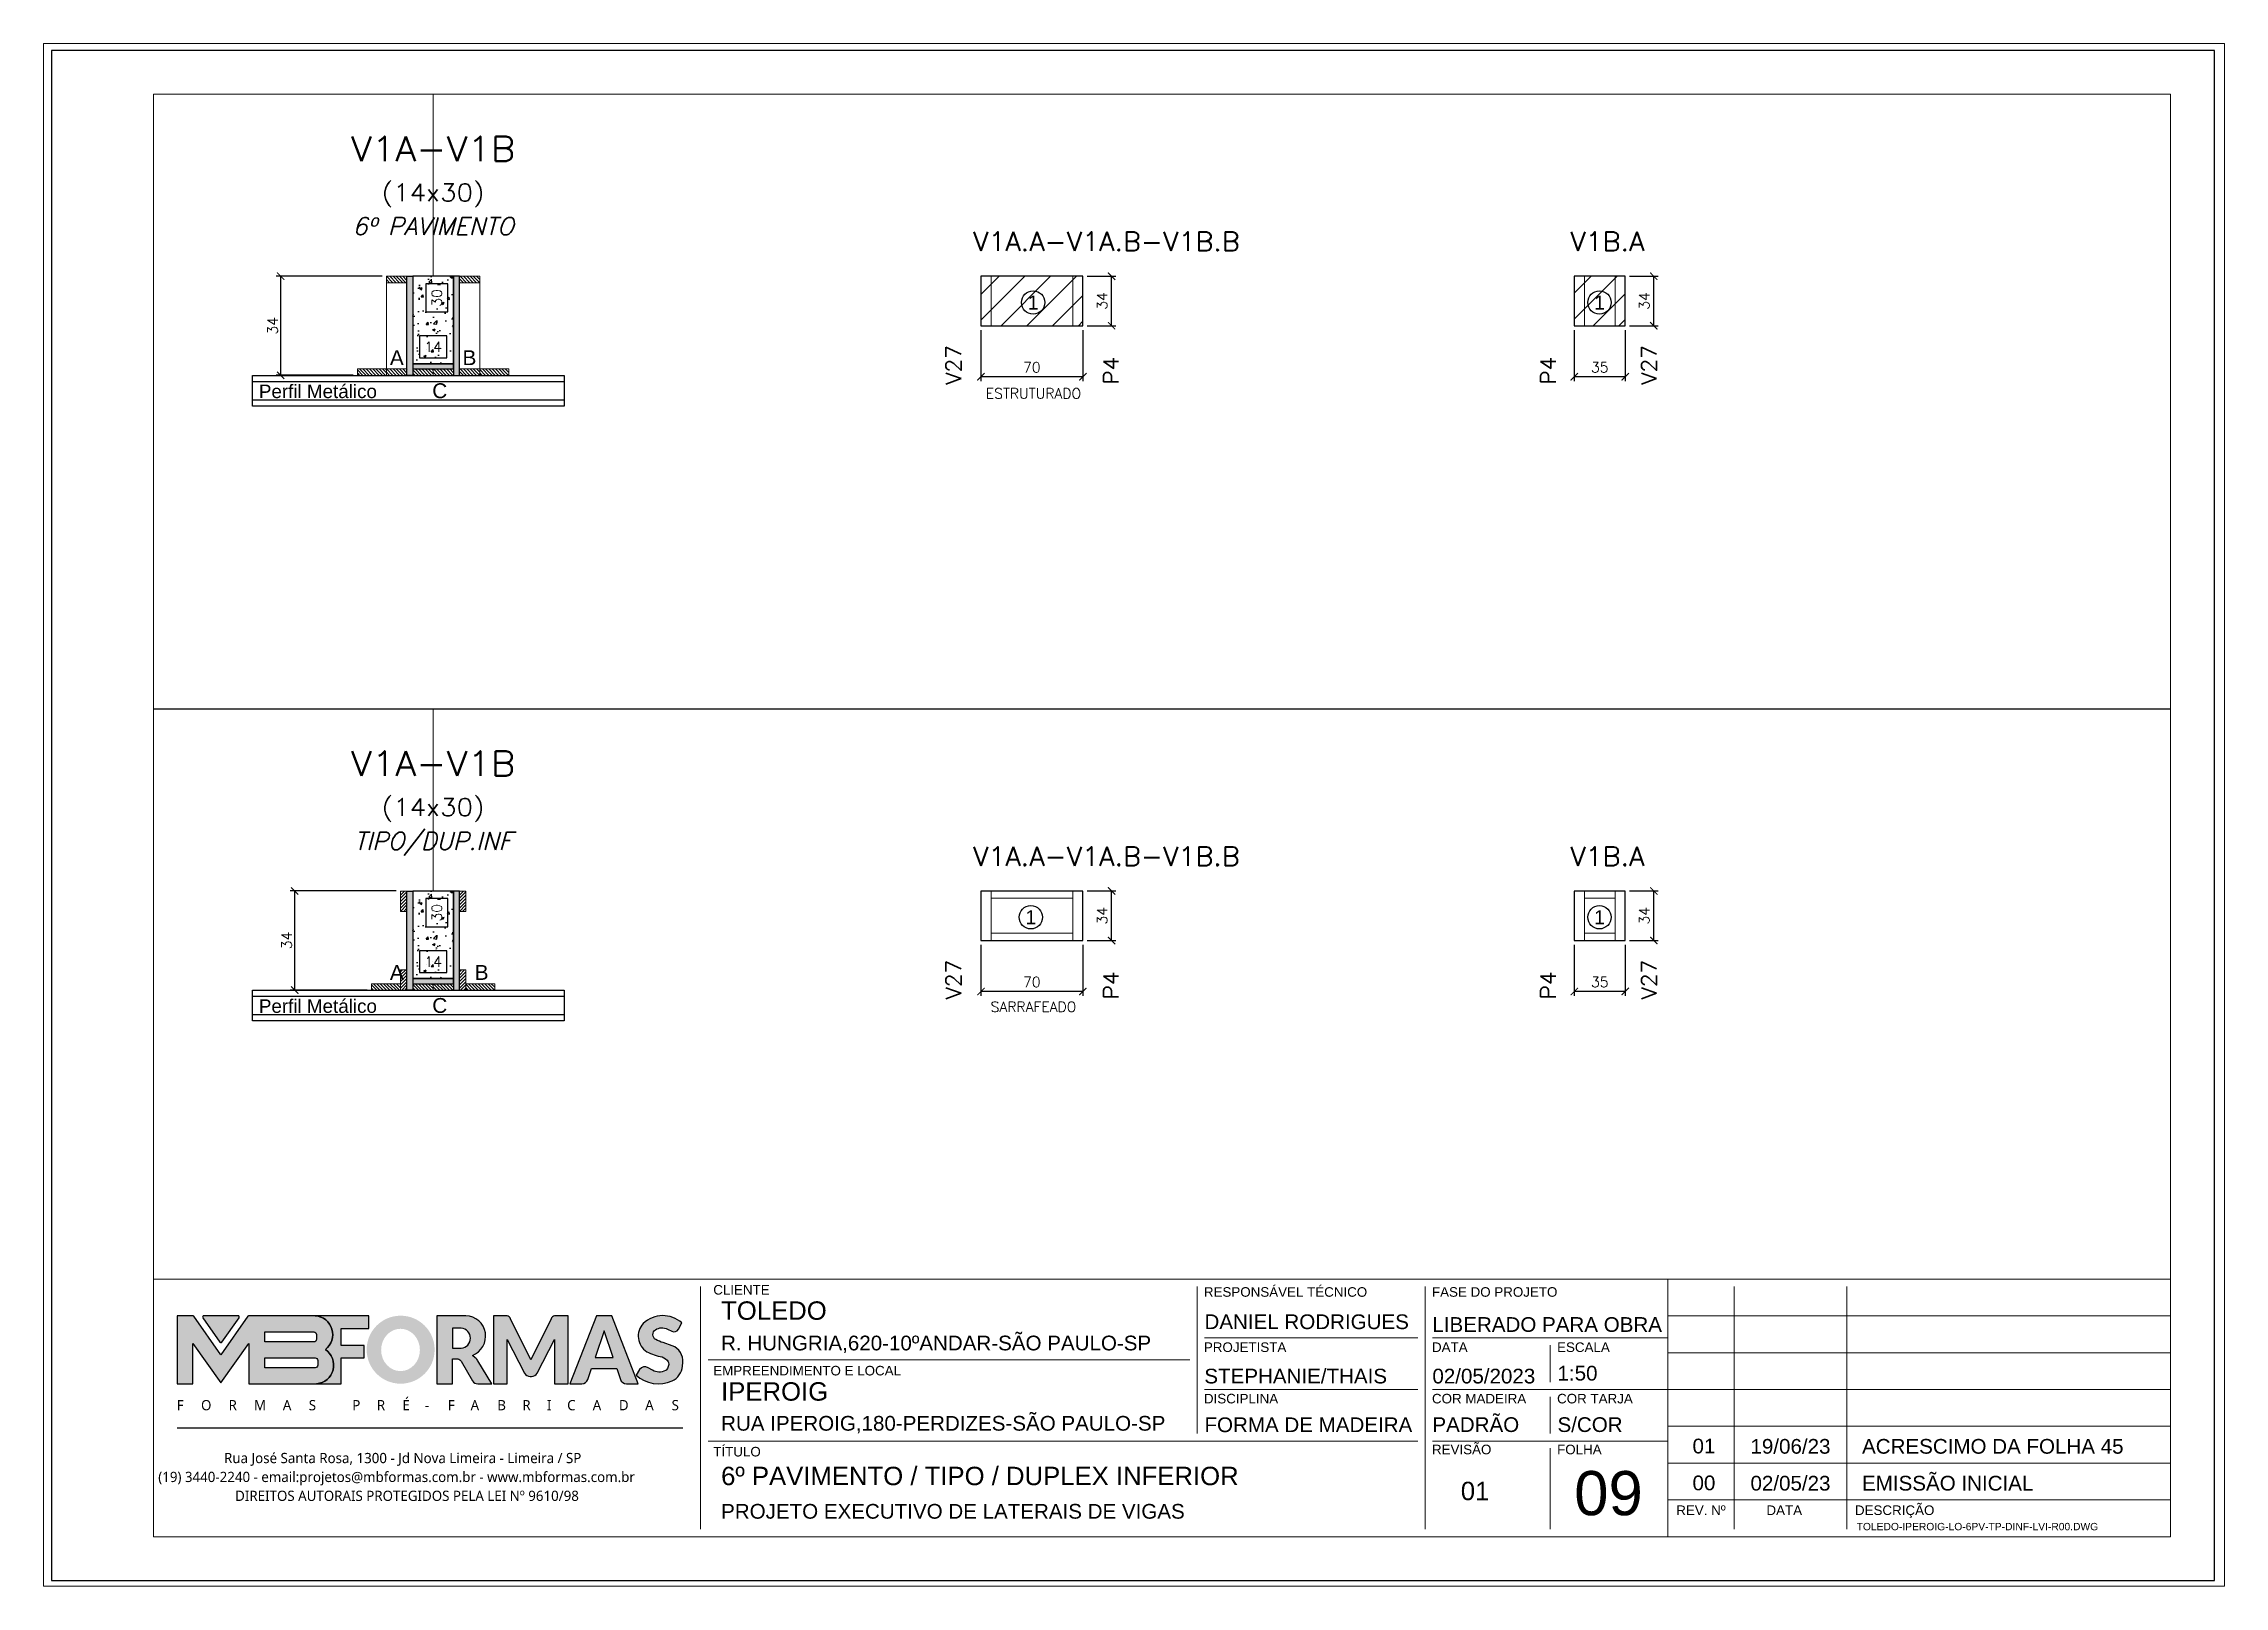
# Paper-space layout '09' of a CAD drawing. Extents: x 399.1 to 428.8, y 284.8 to 305.8.
# The model-space entities are those that its viewports show. They can reach past a viewport. Long polylines and large blocks are cut down to what shows.
import ezdxf
from ezdxf.enums import TextEntityAlignment as Align

# ---------------------------------------------------------------- set-up
doc = ezdxf.new("R2010")
doc.units = 0
doc.header["$PDMODE"] = 2
doc.header["$PDSIZE"] = 10
doc.linetypes.add('CABLIN', pattern=[0.35, 0.25, -0.1])
doc.linetypes.add('HIDDEN', pattern=[9.525, 6.35, -3.175])
doc.layers.get('0').update_dxf_attribs({"lineweight": 13})
doc.layers.get('Defpoints').update_dxf_attribs({"lineweight": 13})
for name, color, linetype in [('Concreto', 250, 'HIDDEN'), ('Cota', 4, 'Continuous'), ('Cota Seção (2x)', 4, 'Continuous'), ('Hachura', 252, 'CABLIN'), ('MB Logo', 255, 'Continuous'), ('Painéis', 200, 'Continuous'), ('Perfil Metálico', 224, 'Continuous'), ('Reaproveitamento', 251, 'Continuous'), ('Romaneio', 10, 'Continuous'), ('Texto de Titulo', 7, 'Continuous'), ('Texto Qtd Sarr', 242, 'Continuous')]:
    doc.layers.add(name, color=color, linetype=linetype)
for name, color, linetype, lineweight in [('FOLHA MB', 7, 'Continuous', 13), ('Madeira', 100, 'Continuous', 13), ('N° Folha', 5, 'Continuous', 13), ('Sarr 2.2x7', 40, 'Continuous', 9), ('Texto Seção', 7, 'Continuous', 15)]:
    doc.layers.add(name, color=color, linetype=linetype, lineweight=lineweight)
doc.layers.add('Laje_Perimetro', color=7, linetype='Continuous', plot=False)
doc.layers.add('VIEW', color=252, linetype='Continuous', lineweight=13, plot=False)
doc.styles.add('ARIAL', font='arial.ttf', dxfattribs={"oblique": 15, "height": 25})
doc.styles.add('MB_C01', font='arial.ttf', dxfattribs={"height": 1.3})
doc.styles.add('MB_C02', font='arial.ttf', dxfattribs={"height": 2})
doc.styles.add('MB_C03', font='arial.ttf', dxfattribs={"height": 2.5})
doc.styles.add('MB_C04', font='arial.ttf', dxfattribs={"height": 6})
doc.styles.add('MtXpl_Lucida_Sans_Un', font='l_10646.ttf')
doc.styles.add('REGUA-120', font='ROMANS.shx', dxfattribs={"height": 15})
doc.styles.add('ROMANS', font='romans.shx')
doc.dimstyles.new('Cota Paínel', dxfattribs={"dimtxt": 7, "dimasz": 5, "dimexe": 3, "dimexo": 3, "dimgap": 3, "dimtad": 1, "dimdec": 1, "dimzin": 12, "dimdsep": 46, "dimtxsty": 'ROMANS', "dimblk": 'ARCHTICK', "dimcen": 0, "dimclrd": 4, "dimclre": 4, "dimclrt": 1, "dimadec": 1, "dimazin": 3, "dimtfac": 1, "dimtdec": 1, "dimtmove": 0, "dimatfit": 3, "dimldrblk": 'OBLIQUE', "dimfxl": 1, "dimtolj": 1, "dimtzin": 12, "dimarcsym": 0})
doc.dimstyles.new('Cota Seção (2x)', dxfattribs={"dimtxt": 7, "dimasz": 5, "dimexe": 3, "dimexo": 3, "dimgap": 2, "dimtad": 3, "dimdec": 1, "dimlfac": 0.5, "dimzin": 12, "dimdsep": 46, "dimtxsty": 'ROMANS', "dimblk": 'ARCHTICK', "dimcen": 0, "dimclrd": 4, "dimclre": 4, "dimclrt": 1, "dimadec": 1, "dimazin": 3, "dimtfac": 1, "dimtdec": 1, "dimtmove": 0, "dimatfit": 3, "dimldrblk": 'OBLIQUE', "dimfxl": 1, "dimtolj": 1, "dimtzin": 12, "dimarcsym": 0})
doc.dimstyles.new('Cota Seção interna', dxfattribs={"dimtxt": 7, "dimasz": 6, "dimexe": 0.18, "dimexo": 2, "dimgap": -4, "dimtad": 3, "dimdec": 1, "dimlfac": 0.5, "dimzin": 12, "dimdsep": 46, "dimtxsty": 'ROMANS', "dimblk": 'ARCHTICK', "dimcen": 0.09, "dimse1": 1, "dimse2": 1, "dimsd1": 1, "dimsd2": 1, "dimclrd": 180, "dimclre": 5, "dimclrt": 1, "dimadec": 0, "dimazin": 3, "dimtfac": 1, "dimtdec": 1, "dimtofl": 0, "dimtmove": 0, "dimatfit": 3, "dimldrblk": 'ARCHTICK', "dimfxl": 1, "dimtolj": 1, "dimtzin": 0, "dimarcsym": 0})
pattern_1 = [(315, (4113.1804, -1020.3843), (1.12253202, 1.12253202), [])]
pattern_2 = [(315, (4103.1804, -1020.3843), (1.12253202, 1.12253202), [])]
pattern_3 = [(45, (110.913, 2300), (-8.838835, 8.838835), [])]
pattern_4 = [(225, (-27114.6835, -16059.2481), (1.12253202, -1.12253202), [])]
pattern_5 = [(315, (4093.5804, -1442.2717), (1.12253202, 1.12253202), [])]
pattern_6 = [(225, (-27114.6835, -16062.5084), (1.12253202, -1.12253202), [])]

psp = doc.layouts.new('09')

msp = doc.modelspace()

# ---------------------------------------------------------------- texts
at = {"layer": 'N° Folha', "color": 5, "style": 'MB_C04'}
msp.add_text('09', height=30.306, dxfattribs=at).set_placement((-18045.93, 6427))
at = {"layer": 'Painéis', "color": 1, "char_height": 7, "attachment_point": 5, "style": 'ROMANS'}
for s, insert in [('\\A1;ESTRUTURADO', (-18417.21, 7196.89)), ('\\A1;SARRAFEADO', (-18417.21, 6775.91))]:
    msp.add_mtext(s, dxfattribs=dict(at, insert=insert))
at = {"layer": 'Romaneio', "color": 0, "style": 'ARIAL'}
for p in [(-18417.45, 7259.26), (-18028.6, 7259.26), (-18419.03, 6837.37), (-18028.6, 6837.37)]:
    msp.add_text('1', height=9.6, dxfattribs=at).set_placement(p, align=Align.MIDDLE_CENTER)
at = {"layer": 'Texto Seção', "style": 'REGUA-120', "width": 1.05}
for s, p in [('V1A.A-V1A.B-V1B.B', (-18458.73, 7294.66)), ('V1B.A', (-18048.68, 7294.66)), ('V1A.A-V1A.B-V1B.B', (-18458.73, 6872.77)), ('V1B.A', (-18048.68, 6872.77))]:
    msp.add_text(s, height=13, dxfattribs=at).set_placement(p)
at = {"layer": 'Texto Seção', "color": 0, "linetype": 'Continuous', "style": 'ARIAL'}
for s, p in [('A', (-18854.37, 7221.39)), ('B', (-18804.51, 7221.39)), ('C', (-18824.88, 7198.72)), ('A', (-18854.37, 6799.5)), ('B', (-18796.12, 6799.5)), ('C', (-18824.88, 6776.83))]:
    msp.add_text(s, height=10.22, dxfattribs=at).set_placement(p, align=Align.MIDDLE_CENTER)
at = {"layer": 'Texto Seção', "style": 'REGUA-120', "width": 1.05}
for s, p in [('V27', (-18466.96, 7202.84)), ('P4 ', (-18358.8, 7202.84)), ('P4', (-18058.58, 7202.84)), ('V27', (-17989.41, 7202.84)), ('V27', (-18466.96, 6780.95)), ('P4 ', (-18358.8, 6780.95)), ('P4', (-18058.58, 6780.95)), ('V27', (-17989.41, 6780.95))]:
    msp.add_text(s, height=10.4, rotation=90, dxfattribs=at).set_placement(p)
at = {"layer": 'Texto Seção', "style": 'ARIAL'}
for p in [(-18908.55, 7198.28), (-18908.55, 6776.39)]:
    msp.add_text('Perfil Metálico', height=9.24, dxfattribs=at).set_placement(p, align=Align.MIDDLE_CENTER)

# ---------------------------------------------------------------- blocks, each defined once
blk = doc.blocks.new('MB-NOVO')
at = {"layer": 'MB Logo', "linetype": 'Continuous'}
h = blk.add_hatch(color=256, dxfattribs=at)
h.dxf.hatch_style = 1
h.set_gradient(color1=(242, 132, 69), color2=(247, 180, 141), rotation=90, tint=1)
h.paths.add_polyline_path([(-18529.6, 10980.8), (-18475.7, 10980.8, 0.706757), (-18468.7, 11008, 0.681802), (-18476.7, 11034.9), (-18529.4, 11034.9, 0.243712), (-18530.2, 11034.5), (-18551.7, 11003.9), (-18573.3, 11034.5, 0.243712), (-18574.1, 11034.9), (-18586.5, 11034.9), (-18586.5, 10980.8), (-18573.9, 10980.8), (-18573.9, 11012.9), (-18551.7, 10981.5), (-18529.6, 11012.9)])
h.paths.add_polyline_path([(-18516.8, 11014.1), (-18516.8, 11022), (-18477.8, 11022, -0.414214), (-18475.8, 11020), (-18475.8, 11016.1, -0.414214), (-18477.8, 11014.1)], flags=16)
h.paths.add_polyline_path([(-18516.8, 11001.4), (-18476.8, 11001.4, -0.414214), (-18474.8, 10999.4), (-18474.8, 10995.5, -0.414214), (-18476.8, 10993.5), (-18516.8, 10993.5)], flags=16)
at = {"layer": 'MB Logo', "true_color": 0x262626}
h = blk.add_hatch(color=250, dxfattribs=at)
h.dxf.hatch_style = 1
h.paths.add_polyline_path([(-18537.3, 11033.3, 0.60809), (-18538.1, 11034.9), (-18565.3, 11034.9, 0.60809), (-18566.1, 11033.3), (-18552.5, 11014, 0.518202), (-18550.9, 11014)])
h = blk.add_hatch(color=250, dxfattribs=at)
h.dxf.hatch_style = 1
h.paths.add_polyline_path([(-18456.2, 11011.3), (-18456.2, 11024.6), (-18434.2, 11024.6), (-18434.2, 11034.9), (-18476.7, 11034.9, -0.681802), (-18468.7, 11008, -0.706757), (-18475.7, 10980.8), (-18456.2, 10980.8), (-18456.2, 11001.4), (-18437.8, 11001.4), (-18437.8, 11011.3)])
h = blk.add_hatch(color=250, dxfattribs=at)
h.dxf.hatch_style = 1
h.paths.add_polyline_path([(-18435.9, 11007.9, 1), (-18381.9, 11007.9, 1)])
edge = h.paths.add_edge_path(flags=16)
edge.add_ellipse((-18409, 11007.7), major_axis=(0, 16.8), ratio=0.916255, start_angle=0, end_angle=360)
h = blk.add_hatch(color=250, dxfattribs=at)
h.dxf.hatch_style = 1
h.paths.add_polyline_path([(-18357, 11034.9), (-18380.2, 11034.9), (-18380.2, 10980.8), (-18367.6, 10980.8), (-18367.6, 11000.7), (-18363.4, 11000.7, -0.195765), (-18360.9, 10998.9), (-18351.8, 10983.2, 0.261385), (-18347.5, 10980.8), (-18336.4, 10980.8), (-18347.5, 10999, 0.082429), (-18349.6, 11001.5), (-18351.9, 11003.4, 0.81838)])
h.paths.add_polyline_path([(-18360.8, 11009), (-18367.6, 11009), (-18367.6, 11025), (-18360.8, 11025, -0.92578)], flags=16)
h = blk.add_hatch(color=250, dxfattribs=at)
h.dxf.hatch_style = 1
h.paths.add_polyline_path([(-18286.6, 11015.9), (-18286.6, 10980.8), (-18275.8, 10980.8), (-18275.8, 11034.9), (-18286.6, 11034.9, 0.216647), (-18289.4, 11032.4), (-18305.5, 10999.8), (-18321.6, 11032.7, 0.199908), (-18324.3, 11034.9), (-18335.2, 11034.9), (-18335.2, 10980.8), (-18324.3, 10980.8), (-18324.3, 11015.9), (-18310.4, 10989.3, 0.279644), (-18306, 10986.6, 0.340986), (-18300.5, 10989.3)])
h = blk.add_hatch(color=250, dxfattribs=at)
h.dxf.hatch_style = 1
h.paths.add_polyline_path([(-18274.4, 10980.8), (-18265, 10980.8, 0.322517), (-18260.2, 10984.3), (-18257.3, 10993), (-18237.2, 10993), (-18234.3, 10984.3, 0.322517), (-18229.5, 10980.8), (-18220.3, 10980.8), (-18241.2, 11034.9), (-18253.4, 11034.9)])
h.paths.add_polyline_path([(-18254.4, 11001.6), (-18247.3, 11023), (-18240.1, 11001.6)], flags=16)
h = blk.add_hatch(color=250, dxfattribs=at)
h.dxf.hatch_style = 1
h.paths.add_polyline_path([(-18206, 11024, -0.247671), (-18196.9, 11024.3), (-18193.5, 11022.5, 0.40799), (-18188.2, 11024.1), (-18185.4, 11029.1, 0.392837), (-18216.2, 11028.7, 0.467779), (-18213.3, 11006.3, 0.077523), (-18201.2, 11002.1, -0.214206), (-18196.1, 10997.9, -0.284295), (-18198.2, 10991.4, -0.26924), (-18208.8, 10991.6), (-18212.2, 10993.6, 0.407727), (-18219, 10992.1), (-18221.8, 10987.7, 0.296878), (-18193.2, 10983.1, 0.272251), (-18184.9, 10995.3), (-18184.6, 10997.9, 0.348906), (-18193.7, 11011.2), (-18200.4, 11013.5, -0.045018), (-18205.8, 11015.7, -0.618284)])
at = {"layer": 'MB Logo', "linetype": 'Continuous'}
blk.add_line((-18586.5, 10945.9), (-18184.8, 10945.9), dxfattribs=at)
at = {"layer": 'MB Logo', "color": 23, "linetype": 'Continuous', "true_color": 0xf28445}
for points in [[(-18573.3, 11034.5, 0.243712), (-18574.1, 11034.9), (-18586.5, 11034.9), (-18586.5, 10980.8), (-18573.9, 10980.8), (-18573.9, 11012.9), (-18551.7, 10981.5), (-18529.6, 11012.9), (-18529.6, 10980.8), (-18475.7, 10980.8, 0.706757), (-18468.7, 11008, 0.681802), (-18476.7, 11034.9), (-18529.4, 11034.9, 0.243712), (-18530.2, 11034.5), (-18551.7, 11003.9)], [(-18516.8, 11022), (-18477.8, 11022, -0.414214), (-18475.8, 11020), (-18475.8, 11016.1, -0.414214), (-18477.8, 11014.1), (-18516.8, 11014.1)], [(-18516.8, 11001.4), (-18476.8, 11001.4, -0.414214), (-18474.8, 10999.4), (-18474.8, 10995.5, -0.414214), (-18476.8, 10993.5), (-18516.8, 10993.5)]]:
    blk.add_lwpolyline(points, format="xyb", close=True, dxfattribs=at)
at = {"layer": 'MB Logo', "color": 250, "true_color": 0x262626}
for points in [[(-18537.3, 11033.3, 0.60809), (-18538.1, 11034.9), (-18565.3, 11034.9, 0.60809), (-18566.1, 11033.3), (-18552.5, 11014, 0.518202), (-18550.9, 11014)], [(-18437.8, 11011.3), (-18456.2, 11011.3), (-18456.2, 11024.6), (-18434.2, 11024.6), (-18434.2, 11034.9), (-18476.7, 11034.9, -0.681802), (-18468.7, 11008, -0.706757), (-18475.7, 10980.8), (-18456.2, 10980.8), (-18456.2, 11001.4), (-18437.8, 11001.4)], [(-18347.5, 10980.8), (-18336.4, 10980.8), (-18347.5, 10999, 0.082429), (-18349.6, 11001.5), (-18351.9, 11003.4, 0.81838), (-18357, 11034.9), (-18380.2, 11034.9), (-18380.2, 10980.8), (-18367.6, 10980.8), (-18367.6, 11000.7), (-18363.4, 11000.7, -0.209789), (-18360.8, 10998.7), (-18351.8, 10983.2, 0.261385)], [(-18367.6, 11009), (-18360.8, 11009, 0.92578), (-18360.8, 11025), (-18367.6, 11025)], [(-18286.6, 11015.9), (-18286.6, 10980.8), (-18275.8, 10980.8), (-18275.8, 11034.9), (-18286.6, 11034.9, 0.216647), (-18289.4, 11032.4), (-18305.5, 10999.8), (-18321.5, 11032.4, 0.216647), (-18324.3, 11034.9), (-18335.2, 11034.9), (-18335.2, 10980.8), (-18324.3, 10980.8), (-18324.3, 11015.9), (-18310.4, 10989.3, 0.279644), (-18306, 10986.6), (-18304.9, 10986.6, 0.279644), (-18300.5, 10989.3)], [(-18265, 10980.8, 0.322517), (-18260.2, 10984.3), (-18257.3, 10993), (-18237.2, 10993), (-18234.3, 10984.3, 0.322517), (-18229.5, 10980.8), (-18220.3, 10980.8), (-18241.2, 11034.9), (-18253.4, 11034.9), (-18274.4, 10980.8)], [(-18206.2, 11015.9, -0.549626), (-18206.4, 11023.8, -0.258723), (-18196.9, 11024.3), (-18193.5, 11022.5, 0.40799), (-18188.2, 11024.1), (-18185.4, 11029.1, 0.392837), (-18216.2, 11028.7, 0.467779), (-18213.3, 11006.3, 0.077523), (-18201.2, 11002.1, -0.203897), (-18196.3, 10998.2), (-18196.1, 10997.8, -0.267611), (-18198, 10991.6), (-18198.5, 10991.3, -0.261145), (-18208.8, 10991.6), (-18212.2, 10993.6, 0.407727), (-18219, 10992.1), (-18221.8, 10987.7, 0.296878), (-18193.2, 10983.1, 0.265963), (-18184.9, 10994.9), (-18184.7, 10997.6, 0.340466), (-18193.1, 11011), (-18200.4, 11013.5, -0.049298)]]:
    blk.add_lwpolyline(points, format="xyb", close=True, dxfattribs=at)
blk.add_lwpolyline([(-18247.3, 11023), (-18254.4, 11001.6), (-18240.1, 11001.6)], close=True, dxfattribs=at)
at = {"layer": 'MB Logo', "color": 250, "true_color": 0x262626, "style": 'MtXpl_Lucida_Sans_Un'}
for s, height, p in [('F', 8.12, (-18586.8, 10959.8)), ('O', 8.12, (-18567.5, 10959.8)), ('R', 8.12, (-18545.6, 10959.8)), ('M', 8.12, (-18525.4, 10959.8)), ('A', 8.12, (-18502.5, 10959.8)), ('S', 8.12, (-18481.9, 10959.8)), ('P', 8.12, (-18447.3, 10959.8)), ('R', 8.12, (-18427.8, 10959.8)), ('É', 8.12, (-18407.5, 10959.8)), ('F', 8.12, (-18371.4, 10959.8)), ('A', 8.12, (-18353.3, 10959.8)), ('B', 8.12, (-18332.1, 10959.8)), ('R', 8.12, (-18312.2, 10959.8)), ('I', 8.12, (-18292.7, 10959.8)), ('C', 8.12, (-18276.6, 10959.8)), ('A', 8.12, (-18256.3, 10959.8)), ('D', 8.12, (-18235.5, 10959.8)), ('A', 8.12, (-18214.6, 10959.8)), ('S', 8.12, (-18193.6, 10959.8)), ('-', 8.12, (-18389.6, 10959.8)), ('DIREITOS AUTORAIS PROTEGIDOS PELA LEI Nº 9610/98', 8.122, (-18540.4, 10887.8))]:
    blk.add_text(s, height=height, dxfattribs=at).set_placement(p)
at = {"layer": 'MB Logo', "style": 'MtXpl_Lucida_Sans_Un'}
for s, p in [('Rua José Santa Rosa, 1300 - Jd Nova Limeira - Limeira / SP', (-18549.2, 10917.8)), ('(19) 3440-2240 - email:projetos@mbformas.com.br - www.mbformas.com.br', (-18601.5, 10902.8))]:
    blk.add_text(s, height=8.122, dxfattribs=at).set_placement(p)
blk = doc.blocks.new('A$C169d8357')
at = {"layer": 'FOLHA MB', "color": 1}
for p, q in [((1109.8, 356.7), (70, 356.7)), ((445.6, 351.7), (445.6, 185)), ((786.6, 351.7), (786.6, 250.7)), ((943.1, 351.7), (943.1, 185)), ((1109.8, 356.7), (1109.8, 179.9)), ((1455, 356.7), (1109.8, 356.7)), ((1155.3, 185), (1155.3, 351.7)), ((1232.6, 351.7), (1232.6, 185)), ((1455, 331.5), (1109.8, 331.5)), ((938.1, 316.3), (791.6, 316.3)), ((1109.8, 316.3), (948.2, 316.3)), ((781.5, 301.2), (450.7, 301.2)), ((1029, 311.3), (1029, 286)), ((1455, 306.2), (1109.8, 306.2)), ((938.1, 281), (791.6, 281)), ((1109.8, 281), (948.2, 281)), ((1029, 275.9), (1029, 250.7)), ((1455, 281), (1109.8, 281)), ((1455, 255.7), (1109.8, 255.7)), ((938.1, 245.6), (450.7, 245.6)), ((1109.8, 245.6), (948.2, 245.6)), ((1029, 240.6), (1029, 185)), ((1455, 230.4), (1109.8, 230.4)), ((1455, 205.2), (1109.8, 205.2))]:
    blk.add_line(p, q, dxfattribs=at)
for points in [[(0, 1199.9), (0, 149.9), (1485, 149.9), (1485, 1199.9)], [(70, 1169.9), (70, 179.9), (1455, 179.9), (1455, 1169.9)]]:
    blk.add_lwpolyline(points, close=True, dxfattribs=at)
at = {"layer": 'MB Logo', "xscale": 0.8642040370897565, "yscale": 0.8642040370897565, "zscale": 0.8642040370897565}
blk.add_blockref('MB-NOVO', (16148.7, -9204.8), dxfattribs=at)
at = {"layer": 'FOLHA MB', "color": 6}
for s, height, style, p in [('CLIENTE', 6.57, 'MB_C01', (454.3, 346.1)), ('RESPONSÁVEL TÉCNICO', 6.566, 'MB_C01', (791.2, 344.6)), ('FASE DO PROJETO', 6.566, 'MB_C01', (947.8, 344.6)), ('R. HUNGRIA,620-10ºANDAR-SÃO PAULO-SP', 10.102, 'MB_C02', (459.7, 307.8)), ('PROJETISTA', 6.57, 'MB_C01', (791.2, 306.7)), ('DATA', 6.57, 'MB_C01', (947.8, 306.7)), ('ESCALA', 6.57, 'MB_C01', (1033.7, 306.7)), ('EMPREENDIMENTO E LOCAL', 6.566, 'MB_C01', (454.3, 290.6)), ('DISCIPLINA', 6.57, 'MB_C01', (791.2, 271.4)), ('COR MADEIRA', 6.566, 'MB_C01', (947.8, 271.4)), ('COR TARJA', 6.57, 'MB_C01', (1033.7, 271.4)), ('RUA IPEROIG,180-PERDIZES-SÃO PAULO-SP', 10.102, 'MB_C02', (459.7, 252.7)), ('TÍTULO', 6.57, 'MB_C01', (454.3, 235)), ('REVISÃO', 6.57, 'MB_C01', (947.8, 236.5)), ('FOLHA', 6.57, 'MB_C01', (1033.7, 236.5)), ('PROJETO EXECUTIVO DE LATERAIS DE VIGAS', 10.102, 'MB_C02', (459.7, 192.3))]:
    blk.add_text(s, height=height, dxfattribs=dict(at, style=style)).set_placement(p)
at = {"layer": 'FOLHA MB', "color": 5}
for s, height, style, p in [('TOLEDO', 12.63, 'MB_C03', (459.7, 328.8)), ('DANIEL RODRIGUES', 10.102, 'MB_C02', (791.6, 322.4)), ('LIBERADO PARA OBRA', 10.102, 'MB_C02', (948.1, 320.5)), ('IPEROIG', 12.63, 'MB_C03', (459.7, 273.3)), ('STEPHANIE/THAIS', 10.102, 'MB_C02', (791.5, 285.1)), ('02/05/2023', 10.1, 'MB_C02', (948.1, 285.1)), ('1:50', 10.1, 'MB_C02', (1034, 287.1)), ('FORMA DE MADEIRA', 10.102, 'MB_C02', (791.6, 251.7)), ('PADRÃO', 10.1, 'MB_C02', (948.1, 251.8)), ('S/COR', 10.1, 'MB_C02', (1034, 251.8)), ('01', 10.1, 'MB_C02', (1126.7, 237.1)), ('19/06/23', 10.1, 'MB_C02', (1166.5, 236.9)), ('ACRESCIMO DA FOLHA 45', 10.102, 'MB_C02', (1243.1, 236.9)), ('6º PAVIMENTO / TIPO / DUPLEX INFERIOR', 12.628, 'MB_C03', (459.7, 215.3)), ('01', 12.63, 'MB_C03', (967.6, 205)), ('00', 10.1, 'MB_C02', (1126.7, 211.8)), ('02/05/23', 10.1, 'MB_C02', (1166.5, 211.6)), ('EMISSÃO INICIAL', 10.102, 'MB_C02', (1243.1, 211.6))]:
    blk.add_text(s, height=height, dxfattribs=dict(at, style=style)).set_placement(p)
at = {"layer": 'FOLHA MB', "color": 6, "style": 'MB_C01'}
for s, p in [('REV. Nº', (1132.5, 198.1)), ('DATA', (1189.7, 198.1)), ('DESCRIÇÃO', (1265.5, 198.1))]:
    blk.add_text(s, height=6.57, dxfattribs=at).set_placement(p, align=Align.MIDDLE_CENTER)
at = {"layer": 'FOLHA MB', "insert": (1239.4, 189.4), "char_height": 5.051, "width": 210.818, "attachment_point": 1, "style": 'MB_C04'}
blk.add_mtext('TOLEDO-IPEROIG-LO-6PV-TP-DINF-LVI-R00.DWG', dxfattribs=at)
blk = doc.blocks.new('titulo1')
at = {"layer": 'Defpoints', "color": 252, "linetype": 'HIDDEN', "ltscale": 2}
blk.add_line((0, 0), (0, 125), dxfattribs=at)
at = {"layer": 'Defpoints', "style": 'ROMANS', "oblique": 15}
blk.add_attdef('FOLHA', text='', height=10, dxfattribs=at).set_placement((0, 15.6), align=Align.MIDDLE_CENTER)
at = {"layer": 'Texto Qtd Sarr', "color": 3, "style": 'ROMANS', "oblique": 15}
for tag, height, p in [('TITULO', 17, (0, 71.4)), ('SEÇÃO', 12, (0, 41.5))]:
    blk.add_attdef(tag, text='', height=height, dxfattribs=at).set_placement(p, align=Align.MIDDLE_CENTER)
blk = doc.blocks.new('*D113')
at = {"layer": 'Cota Seção (2x)', "color": 180, "lineweight": -2, "transparency": 16777216}
for p, q in [((-18820.1, 7236.3), (-18838.8, 7236.3)), ((-18838.8, 7236.3), (-18838.8, 7221.3)), ((-18820.1, 7221.3), (-18820.1, 7236.3)), ((-18838.8, 7221.3), (-18820.1, 7221.3))]:
    blk.add_line(p, q, dxfattribs=at)
at = {"layer": 'Defpoints', "color": 0, "transparency": 16777216}
for p in [(-18843.4, 7217.3), (-18815.4, 7217.3), (-18815.4, 7217.3)]:
    blk.add_point(p, dxfattribs=at)
at = {"layer": 'Cota Seção (2x)', "color": 1, "transparency": 16777216, "insert": (-18829.4, 7228.8), "char_height": 7, "attachment_point": 5, "style": 'ROMANS'}
blk.add_mtext('\\A1;14', dxfattribs=at)
blk = doc.blocks.new('_ArchTick')
at = {"color": 0, "linetype": 'ByBlock', "const_width": 0.15}
blk.add_lwpolyline([(-0.5, -0.5), (0.5, 0.5)], dxfattribs=at)
blk = doc.blocks.new('*D114')
at = {"layer": 'Cota', "color": 4, "lineweight": -2, "transparency": 16777216}
for p, q in [((-18864.4, 7277.3), (-18937.1, 7277.3)), ((-18934.1, 7209.3), (-18934.1, 7277.3)), ((-18884.4, 7209.3), (-18937.1, 7209.3))]:
    blk.add_line(p, q, dxfattribs=at)
at = {"layer": 'Defpoints', "color": 0, "transparency": 16777216}
for p in [(-18934.1, 7277.3), (-18861.4, 7277.3), (-18881.4, 7209.3)]:
    blk.add_point(p, dxfattribs=at)
at = {"layer": 'Cota', "color": 4, "lineweight": -2, "transparency": 16777216, "xscale": 5, "yscale": 5, "zscale": 5}
for p, rotation in [((-18934.1, 7277.3), 90), ((-18934.1, 7209.3), 270)]:
    blk.add_blockref('_ArchTick', p, dxfattribs=dict(at, rotation=rotation))
at = {"layer": 'Cota', "color": 1, "transparency": 16777216, "insert": (-18939.6, 7243.3), "char_height": 7, "attachment_point": 5, "rotation": 90, "style": 'ROMANS'}
blk.add_mtext('\\A1;34', dxfattribs=at)
blk = doc.blocks.new('_OBLIQUE')
at = {"color": 0, "linetype": 'ByBlock', "lineweight": -2}
for p, q in [((0, 0), (-1, 0)), ((-0.5, -0.5), (0.5, 0.5))]:
    blk.add_line(p, q, dxfattribs=at)
blk = doc.blocks.new('*D115')
at = {"layer": 'Cota Seção (2x)', "color": 180, "lineweight": -2, "transparency": 16777216}
for p, q in [((-18819.4, 7272.1), (-18834.4, 7272.1)), ((-18834.4, 7272.1), (-18834.4, 7252.8)), ((-18819.4, 7252.8), (-18819.4, 7272.1)), ((-18834.4, 7252.8), (-18819.4, 7252.8))]:
    blk.add_line(p, q, dxfattribs=at)
at = {"layer": 'Defpoints', "color": 0, "transparency": 16777216}
for p in [(-18815.4, 7277.3), (-18815.4, 7277.3), (-18815.4, 7217.3)]:
    blk.add_point(p, dxfattribs=at)
at = {"layer": 'Cota Seção (2x)', "color": 1, "transparency": 16777216, "insert": (-18826.9, 7262.4), "char_height": 7, "attachment_point": 5, "rotation": 90, "style": 'ROMANS'}
blk.add_mtext('\\A1;30', dxfattribs=at)
blk = doc.blocks.new('*D116')
at = {"layer": 'Cota', "color": 4, "lineweight": -2, "transparency": 16777216}
for p, q in [((-18045.9, 7240.3), (-18045.9, 7205.3)), ((-18010.9, 7240.3), (-18010.9, 7205.3)), ((-18010.9, 7208.3), (-18045.9, 7208.3))]:
    blk.add_line(p, q, dxfattribs=at)
at = {"layer": 'Defpoints', "color": 0, "transparency": 16777216}
for p in [(-18045.9, 7243.3), (-18010.9, 7243.3), (-18045.9, 7208.3)]:
    blk.add_point(p, dxfattribs=at)
at = {"layer": 'Cota', "color": 4, "lineweight": -2, "transparency": 16777216, "xscale": 5, "yscale": 5, "zscale": 5, "rotation": 180}
blk.add_blockref('_ArchTick', (-18045.9, 7208.3), dxfattribs=at)
at = {"layer": 'Cota', "color": 4, "lineweight": -2, "transparency": 16777216, "xscale": 5, "yscale": 5, "zscale": 5}
blk.add_blockref('_ArchTick', (-18010.9, 7208.3), dxfattribs=at)
at = {"layer": 'Cota', "color": 1, "transparency": 16777216, "insert": (-18028.4, 7214.8), "char_height": 7, "attachment_point": 5, "style": 'ROMANS'}
blk.add_mtext('\\A1;35', dxfattribs=at)
blk = doc.blocks.new('*D117')
at = {"layer": 'Cota', "color": 4, "lineweight": -2, "transparency": 16777216}
for p, q in [((-18007.9, 7277.3), (-17988.3, 7277.3)), ((-17991.3, 7243.3), (-17991.3, 7277.3)), ((-18007.9, 7243.3), (-17988.3, 7243.3))]:
    blk.add_line(p, q, dxfattribs=at)
at = {"layer": 'Defpoints', "color": 0, "transparency": 16777216}
for p in [(-18010.9, 7277.3), (-17991.3, 7277.3), (-18010.9, 7243.3)]:
    blk.add_point(p, dxfattribs=at)
at = {"layer": 'Cota', "color": 4, "lineweight": -2, "transparency": 16777216, "xscale": 5, "yscale": 5, "zscale": 5}
for p, rotation in [((-17991.3, 7277.3), 90), ((-17991.3, 7243.3), 270)]:
    blk.add_blockref('_ArchTick', p, dxfattribs=dict(at, rotation=rotation))
at = {"layer": 'Cota', "color": 1, "transparency": 16777216, "insert": (-17997.8, 7260.3), "char_height": 7, "attachment_point": 5, "rotation": 90, "style": 'ROMANS'}
blk.add_mtext('\\A1;34', dxfattribs=at)
blk = doc.blocks.new('*D118')
at = {"layer": 'Cota', "color": 4, "lineweight": -2, "transparency": 16777216}
for p, q in [((-18453.3, 7240.3), (-18453.3, 7205.3)), ((-18383.3, 7240.3), (-18383.3, 7205.3)), ((-18383.3, 7208.3), (-18453.3, 7208.3))]:
    blk.add_line(p, q, dxfattribs=at)
at = {"layer": 'Defpoints', "color": 0, "transparency": 16777216}
for p in [(-18453.3, 7243.3), (-18383.3, 7243.3), (-18453.3, 7208.3)]:
    blk.add_point(p, dxfattribs=at)
at = {"layer": 'Cota', "color": 4, "lineweight": -2, "transparency": 16777216, "xscale": 5, "yscale": 5, "zscale": 5, "rotation": 180}
blk.add_blockref('_ArchTick', (-18453.3, 7208.3), dxfattribs=at)
at = {"layer": 'Cota', "color": 4, "lineweight": -2, "transparency": 16777216, "xscale": 5, "yscale": 5, "zscale": 5}
blk.add_blockref('_ArchTick', (-18383.3, 7208.3), dxfattribs=at)
at = {"layer": 'Cota', "color": 1, "transparency": 16777216, "insert": (-18418.3, 7214.8), "char_height": 7, "attachment_point": 5, "style": 'ROMANS'}
blk.add_mtext('\\A1;70', dxfattribs=at)
blk = doc.blocks.new('*D119')
at = {"layer": 'Cota', "color": 4, "lineweight": -2, "transparency": 16777216}
for p, q in [((-18380.3, 7277.3), (-18360.6, 7277.3)), ((-18363.6, 7243.3), (-18363.6, 7277.3)), ((-18380.3, 7243.3), (-18360.6, 7243.3))]:
    blk.add_line(p, q, dxfattribs=at)
at = {"layer": 'Defpoints', "color": 0, "transparency": 16777216}
for p in [(-18383.3, 7277.3), (-18363.6, 7277.3), (-18383.3, 7243.3)]:
    blk.add_point(p, dxfattribs=at)
at = {"layer": 'Cota', "color": 4, "lineweight": -2, "transparency": 16777216, "xscale": 5, "yscale": 5, "zscale": 5}
for p, rotation in [((-18363.6, 7277.3), 90), ((-18363.6, 7243.3), 270)]:
    blk.add_blockref('_ArchTick', p, dxfattribs=dict(at, rotation=rotation))
at = {"layer": 'Cota', "color": 1, "transparency": 16777216, "insert": (-18370.1, 7260.3), "char_height": 7, "attachment_point": 5, "rotation": 90, "style": 'ROMANS'}
blk.add_mtext('\\A1;34', dxfattribs=at)
blk = doc.blocks.new('*D135')
at = {"layer": 'Cota Seção (2x)', "color": 180, "lineweight": -2, "transparency": 16777216}
for p, q in [((-18820.1, 6814.4), (-18838.8, 6814.4)), ((-18838.8, 6814.4), (-18838.8, 6799.4)), ((-18820.1, 6799.4), (-18820.1, 6814.4)), ((-18838.8, 6799.4), (-18820.1, 6799.4))]:
    blk.add_line(p, q, dxfattribs=at)
at = {"layer": 'Defpoints', "color": 0, "transparency": 16777216}
for p in [(-18843.4, 6795.4), (-18815.4, 6795.4), (-18815.4, 6795.4)]:
    blk.add_point(p, dxfattribs=at)
at = {"layer": 'Cota Seção (2x)', "color": 1, "transparency": 16777216, "insert": (-18829.4, 6806.9), "char_height": 7, "attachment_point": 5, "style": 'ROMANS'}
blk.add_mtext('\\A1;14', dxfattribs=at)
blk = doc.blocks.new('*D136')
at = {"layer": 'Cota', "color": 4, "lineweight": -2, "transparency": 16777216}
for p, q in [((-18854.8, 6855.4), (-18927.5, 6855.4)), ((-18924.5, 6787.4), (-18924.5, 6855.4)), ((-18874.8, 6787.4), (-18927.5, 6787.4))]:
    blk.add_line(p, q, dxfattribs=at)
at = {"layer": 'Defpoints', "color": 0, "transparency": 16777216}
for p in [(-18924.5, 6855.4), (-18851.8, 6855.4), (-18871.8, 6787.4)]:
    blk.add_point(p, dxfattribs=at)
at = {"layer": 'Cota', "color": 4, "lineweight": -2, "transparency": 16777216, "xscale": 5, "yscale": 5, "zscale": 5}
for p, rotation in [((-18924.5, 6855.4), 90), ((-18924.5, 6787.4), 270)]:
    blk.add_blockref('_ArchTick', p, dxfattribs=dict(at, rotation=rotation))
at = {"layer": 'Cota', "color": 1, "transparency": 16777216, "insert": (-18930, 6821.4), "char_height": 7, "attachment_point": 5, "rotation": 90, "style": 'ROMANS'}
blk.add_mtext('\\A1;34', dxfattribs=at)
blk = doc.blocks.new('*D137')
at = {"layer": 'Cota Seção (2x)', "color": 180, "lineweight": -2, "transparency": 16777216}
for p, q in [((-18819.4, 6850.2), (-18834.4, 6850.2)), ((-18834.4, 6850.2), (-18834.4, 6830.9)), ((-18819.4, 6830.9), (-18819.4, 6850.2)), ((-18834.4, 6830.9), (-18819.4, 6830.9))]:
    blk.add_line(p, q, dxfattribs=at)
at = {"layer": 'Defpoints', "color": 0, "transparency": 16777216}
for p in [(-18815.4, 6855.4), (-18815.4, 6855.4), (-18815.4, 6795.4)]:
    blk.add_point(p, dxfattribs=at)
at = {"layer": 'Cota Seção (2x)', "color": 1, "transparency": 16777216, "insert": (-18826.9, 6840.5), "char_height": 7, "attachment_point": 5, "rotation": 90, "style": 'ROMANS'}
blk.add_mtext('\\A1;30', dxfattribs=at)
blk = doc.blocks.new('*D138')
at = {"layer": 'Cota', "color": 4, "lineweight": -2, "transparency": 16777216}
for p, q in [((-18045.9, 6818.4), (-18045.9, 6783.4)), ((-18010.9, 6818.4), (-18010.9, 6783.4)), ((-18010.9, 6786.4), (-18045.9, 6786.4))]:
    blk.add_line(p, q, dxfattribs=at)
at = {"layer": 'Defpoints', "color": 0, "transparency": 16777216}
for p in [(-18045.9, 6821.4), (-18010.9, 6821.4), (-18045.9, 6786.4)]:
    blk.add_point(p, dxfattribs=at)
at = {"layer": 'Cota', "color": 4, "lineweight": -2, "transparency": 16777216, "xscale": 5, "yscale": 5, "zscale": 5, "rotation": 180}
blk.add_blockref('_ArchTick', (-18045.9, 6786.4), dxfattribs=at)
at = {"layer": 'Cota', "color": 4, "lineweight": -2, "transparency": 16777216, "xscale": 5, "yscale": 5, "zscale": 5}
blk.add_blockref('_ArchTick', (-18010.9, 6786.4), dxfattribs=at)
at = {"layer": 'Cota', "color": 1, "transparency": 16777216, "insert": (-18028.4, 6792.9), "char_height": 7, "attachment_point": 5, "style": 'ROMANS'}
blk.add_mtext('\\A1;35', dxfattribs=at)
blk = doc.blocks.new('*D139')
at = {"layer": 'Cota', "color": 4, "lineweight": -2, "transparency": 16777216}
for p, q in [((-18007.9, 6855.4), (-17988.3, 6855.4)), ((-17991.3, 6821.4), (-17991.3, 6855.4)), ((-18007.9, 6821.4), (-17988.3, 6821.4))]:
    blk.add_line(p, q, dxfattribs=at)
at = {"layer": 'Defpoints', "color": 0, "transparency": 16777216}
for p in [(-18010.9, 6855.4), (-17991.3, 6855.4), (-18010.9, 6821.4)]:
    blk.add_point(p, dxfattribs=at)
at = {"layer": 'Cota', "color": 4, "lineweight": -2, "transparency": 16777216, "xscale": 5, "yscale": 5, "zscale": 5}
for p, rotation in [((-17991.3, 6855.4), 90), ((-17991.3, 6821.4), 270)]:
    blk.add_blockref('_ArchTick', p, dxfattribs=dict(at, rotation=rotation))
at = {"layer": 'Cota', "color": 1, "transparency": 16777216, "insert": (-17997.8, 6838.4), "char_height": 7, "attachment_point": 5, "rotation": 90, "style": 'ROMANS'}
blk.add_mtext('\\A1;34', dxfattribs=at)
blk = doc.blocks.new('*D140')
at = {"layer": 'Cota', "color": 4, "lineweight": -2, "transparency": 16777216}
for p, q in [((-18453.3, 6818.4), (-18453.3, 6783.4)), ((-18383.3, 6818.4), (-18383.3, 6783.4)), ((-18383.3, 6786.4), (-18453.3, 6786.4))]:
    blk.add_line(p, q, dxfattribs=at)
at = {"layer": 'Defpoints', "color": 0, "transparency": 16777216}
for p in [(-18453.3, 6821.4), (-18383.3, 6821.4), (-18453.3, 6786.4)]:
    blk.add_point(p, dxfattribs=at)
at = {"layer": 'Cota', "color": 4, "lineweight": -2, "transparency": 16777216, "xscale": 5, "yscale": 5, "zscale": 5, "rotation": 180}
blk.add_blockref('_ArchTick', (-18453.3, 6786.4), dxfattribs=at)
at = {"layer": 'Cota', "color": 4, "lineweight": -2, "transparency": 16777216, "xscale": 5, "yscale": 5, "zscale": 5}
blk.add_blockref('_ArchTick', (-18383.3, 6786.4), dxfattribs=at)
at = {"layer": 'Cota', "color": 1, "transparency": 16777216, "insert": (-18418.3, 6792.9), "char_height": 7, "attachment_point": 5, "style": 'ROMANS'}
blk.add_mtext('\\A1;70', dxfattribs=at)
blk = doc.blocks.new('*D141')
at = {"layer": 'Cota', "color": 4, "lineweight": -2, "transparency": 16777216}
for p, q in [((-18380.3, 6855.4), (-18360.6, 6855.4)), ((-18363.6, 6821.4), (-18363.6, 6855.4)), ((-18380.3, 6821.4), (-18360.6, 6821.4))]:
    blk.add_line(p, q, dxfattribs=at)
at = {"layer": 'Defpoints', "color": 0, "transparency": 16777216}
for p in [(-18383.3, 6855.4), (-18363.6, 6855.4), (-18383.3, 6821.4)]:
    blk.add_point(p, dxfattribs=at)
at = {"layer": 'Cota', "color": 4, "lineweight": -2, "transparency": 16777216, "xscale": 5, "yscale": 5, "zscale": 5}
for p, rotation in [((-18363.6, 6855.4), 90), ((-18363.6, 6821.4), 270)]:
    blk.add_blockref('_ArchTick', p, dxfattribs=dict(at, rotation=rotation))
at = {"layer": 'Cota', "color": 1, "transparency": 16777216, "insert": (-18370.1, 6838.4), "char_height": 7, "attachment_point": 5, "rotation": 90, "style": 'ROMANS'}
blk.add_mtext('\\A1;34', dxfattribs=at)

# ---------------------------------------------------------------- dimensions: what is measured, and where the dimension line sits
at = {"layer": 'Cota'}
for base, p1, p2, picture, middle in [((-18934.1, 7277.26), (-18881.44, 7209.26), (-18861.44, 7277.26), '*D114', (-18939.6, 7243.26)), ((-18924.5, 6855.37), (-18871.84, 6787.37), (-18851.84, 6855.37), '*D136', (-18930, 6821.37))]:
    dim = msp.add_linear_dim(base=base, p1=p1, p2=p2, angle=90, dimstyle='Cota Seção (2x)', dxfattribs=at)
    dim.commit()
    dim.dimension.update_dxf_attribs({"geometry": picture, "text_midpoint": middle})
for base, p1, p2, picture, middle in [((-18363.63, 7277.26), (-18383.28, 7243.26), (-18383.28, 7277.26), '*D119', (-18370.13, 7260.26)), ((-17991.27, 7277.26), (-18010.91, 7243.26), (-18010.91, 7277.26), '*D117', (-17997.77, 7260.26)), ((-18363.63, 6855.37), (-18383.28, 6821.37), (-18383.28, 6855.37), '*D141', (-18370.13, 6838.37)), ((-17991.27, 6855.37), (-18010.91, 6821.37), (-18010.91, 6855.37), '*D139', (-17997.77, 6838.37))]:
    dim = msp.add_linear_dim(base=base, p1=p1, p2=p2, angle=90, dimstyle='Cota Paínel', override={"dimzin": 8, "dimtzin": 0, "dimarcsym": 2}, dxfattribs=at)
    dim.commit()
    dim.dimension.update_dxf_attribs({"geometry": picture, "text_midpoint": middle})
for base, p1, p2, picture, middle in [((-18453.28, 7208.32), (-18383.28, 7243.26), (-18453.28, 7243.26), '*D118', (-18418.28, 7214.82)), ((-18045.91, 7208.32), (-18010.91, 7243.26), (-18045.91, 7243.26), '*D116', (-18028.41, 7214.82)), ((-18453.28, 6786.43), (-18383.28, 6821.37), (-18453.28, 6821.37), '*D140', (-18418.28, 6792.93)), ((-18045.91, 6786.43), (-18010.91, 6821.37), (-18045.91, 6821.37), '*D138', (-18028.41, 6792.93))]:
    dim = msp.add_linear_dim(base=base, p1=p1, p2=p2, dimstyle='Cota Paínel', override={"dimzin": 8, "dimtzin": 0, "dimarcsym": 2}, dxfattribs=at)
    dim.commit()
    dim.dimension.update_dxf_attribs({"geometry": picture, "text_midpoint": middle})
at = {"layer": 'Cota Seção (2x)'}
for base, p1, p2, picture, middle in [((-18815.44, 7277.26), (-18815.44, 7217.26), (-18815.44, 7277.26), '*D115', (-18815.44, 7262.42)), ((-18815.44, 6855.37), (-18815.44, 6795.37), (-18815.44, 6855.37), '*D137', (-18815.44, 6840.53))]:
    dim = msp.add_linear_dim(base=base, p1=p1, p2=p2, angle=90, dimstyle='Cota Seção interna', dxfattribs=at)
    dim.commit()
    dim.dimension.update_dxf_attribs({"geometry": picture, "text_midpoint": middle, "dimtype": 160})
for base, p1, p2, picture, middle in [((-18815.44, 7217.26), (-18843.44, 7217.26), (-18815.44, 7217.26), '*D113', (-18829.44, 7228.76)), ((-18815.44, 6795.37), (-18843.44, 6795.37), (-18815.44, 6795.37), '*D135', (-18829.44, 6806.87))]:
    dim = msp.add_linear_dim(base=base, p1=p1, p2=p2, dimstyle='Cota Seção interna', dxfattribs=at)
    dim.commit()
    dim.dimension.update_dxf_attribs({"geometry": picture, "text_midpoint": middle})

# ---------------------------------------------------------------- hatches: boundary and pattern name
at = {"layer": 'Concreto'}
h = msp.add_hatch(dxfattribs=at)
h.set_pattern_fill('AR-CONC', color=256, scale=2.5)
h.set_pattern_definition([(50, (-3170.02, 1230), (17.931505, -1.568803), [1.875, -20.625]), (355, (-3170.02, 1230), (-3.468783, 18.804803), [1.5, -16.5]), (100.45144, (-3168.526, 1229.87), (14.462721, 17.236), [1.593505, -17.528553]), (46.1842, (-3170.02, 1235), (26.681033, -4.137982), [2.8125, -30.9375]), (96.63564, (-3167.797, 1234.655), (23.36655, 24.352965), [2.39026, -26.292844]), (351.18416, (-3170.02, 1235), (23.36655, 24.352965), [2.25, -24.75]), (21, (-3167.52, 1233.75), (14.922676, -10.065472), [1.875, -20.625]), (326, (-3167.52, 1233.75), (6.082883, 18.128751), [1.5, -16.5]), (71.45144, (-3166.277, 1232.911), (21.00556, 8.063279), [1.593505, -17.528553]), (37.5, (-3170.0204, 1230), (0.3039964, 8.3223463), [0, -16.3, 0, -16.75, 0, -16.5625]), (7.5, (-3170.02, 1230), (6.5767384, 9.860293), [0, -9.55, 0, -15.925, 0, -6.3125]), (327.5, (-3175.5954, 1230), (13.345561, -0.5638718), [0, -6.25, 0, -19.5, 0, -25.875]), (317.5, (-3178.095, 1230), (14.579654, 2.5026246), [0, -8.125, 0, -12.95, 0, -18.375])])
h.paths.add_polyline_path([(-18815.44, 7217.26), (-18815.44, 7253.26), (-18815.44, 7277.26), (-18843.44, 7277.26), (-18843.44, 7249.26), (-18843.44, 7217.26)])
h = msp.add_hatch(dxfattribs=at)
h.set_pattern_fill('AR-CONC', color=256, scale=2.5)
h.set_pattern_definition([(50, (-3170.02, 808.113), (17.931505, -1.568803), [1.875, -20.625]), (355, (-3170.02, 808.113), (-3.468783, 18.804803), [1.5, -16.5]), (100.45144, (-3168.526, 807.982), (14.462721, 17.236), [1.593505, -17.528553]), (46.1842, (-3170.02, 813.113), (26.681033, -4.137982), [2.8125, -30.9375]), (96.63564, (-3167.797, 812.768), (23.36655, 24.352965), [2.39026, -26.292844]), (351.18416, (-3170.02, 813.113), (23.36655, 24.352965), [2.25, -24.75]), (21, (-3167.52, 811.863), (14.922676, -10.065472), [1.875, -20.625]), (326, (-3167.52, 811.863), (6.082883, 18.128751), [1.5, -16.5]), (71.45144, (-3166.277, 811.024), (21.00556, 8.063279), [1.593505, -17.528553]), (37.5, (-3170.0204, 808.1126), (0.3039964, 8.3223463), [0, -16.3, 0, -16.75, 0, -16.5625]), (7.5, (-3170.02, 808.113), (6.5767384, 9.860293), [0, -9.55, 0, -15.925, 0, -6.3125]), (327.5, (-3175.5954, 808.1126), (13.345561, -0.5638718), [0, -6.25, 0, -19.5, 0, -25.875]), (317.5, (-3178.095, 808.113), (14.579654, 2.5026246), [0, -8.125, 0, -12.95, 0, -18.375])])
h.paths.add_polyline_path([(-18815.44, 6795.37), (-18815.44, 6831.37), (-18815.44, 6855.37), (-18843.44, 6855.37), (-18843.44, 6827.37), (-18843.44, 6795.37)])
at = {"layer": 'Hachura'}
h = msp.add_hatch(dxfattribs=at)
h.set_pattern_fill('ANSI31', color=256, scale=0.5, angle=270, style=0)
h.set_pattern_definition([(315, (4113.1804, -1030.3843), (1.12253202, 1.12253202), [])])
h.paths.add_polyline_path([(-18847.44, 7272.86), (-18847.44, 7277.26), (-18861.44, 7277.26), (-18861.44, 7272.86)])
h = msp.add_hatch(color=256, dxfattribs=at)
h.dxf.hatch_style = 1
h.paths.add_polyline_path([(-18847.44, 7277.26), (-18843.44, 7277.26), (-18843.44, 7209.26), (-18847.44, 7209.26)])
h = msp.add_hatch(color=256, dxfattribs=at)
h.dxf.hatch_style = 1
h.paths.add_polyline_path([(-18811.44, 7277.26), (-18815.44, 7277.26), (-18815.44, 7209.26), (-18811.44, 7209.26)])
h = msp.add_hatch(dxfattribs=at)
h.set_pattern_fill('ANSI31', color=256, scale=0.5, angle=270, style=0)
h.set_pattern_definition([(315, (4103.1804, -1030.3843), (1.12253202, 1.12253202), [])])
h.paths.add_polyline_path([(-18811.44, 7272.86), (-18811.44, 7277.26), (-18797.44, 7277.26), (-18797.44, 7272.86)])
h = msp.add_hatch(dxfattribs=at)
h.set_pattern_fill('ANSI31', color=256, scale=0.5, angle=270, style=0)
h.set_pattern_definition(pattern_1)
h.paths.add_polyline_path([(-18881.44, 7209.26), (-18881.44, 7213.66), (-18861.44, 7213.66), (-18861.44, 7209.26)])
h = msp.add_hatch(dxfattribs=at)
h.set_pattern_fill('ANSI31', color=256, scale=0.5, angle=270, style=0)
h.set_pattern_definition([(315, (4113.1804, -1093.9843), (1.12253202, 1.12253202), [])])
h.paths.add_polyline_path([(-18847.44, 7209.26), (-18847.44, 7213.66), (-18861.44, 7213.66), (-18861.44, 7209.26)])
h = msp.add_hatch(color=256, dxfattribs=at)
h.dxf.hatch_style = 1
h.paths.add_polyline_path([(-18815.44, 7213.66), (-18815.44, 7217.26), (-18843.44, 7217.26), (-18843.44, 7213.66)])
h = msp.add_hatch(dxfattribs=at)
h.set_pattern_fill('ANSI31', color=256, scale=0.5, angle=270, style=0)
h.set_pattern_definition(pattern_1)
h.paths.add_polyline_path([(-18843.44, 7209.26), (-18843.44, 7213.66), (-18829.44, 7213.66), (-18829.44, 7209.26)])
h = msp.add_hatch(dxfattribs=at)
h.set_pattern_fill('ANSI31', color=256, scale=0.5, angle=270, style=0)
h.set_pattern_definition(pattern_2)
h.paths.add_polyline_path([(-18815.44, 7209.26), (-18815.44, 7213.66), (-18829.44, 7213.66), (-18829.44, 7209.26)])
h = msp.add_hatch(dxfattribs=at)
h.set_pattern_fill('ANSI31', color=256, scale=0.5, angle=270, style=0)
h.set_pattern_definition([(315, (4103.1804, -1093.9843), (1.12253202, 1.12253202), [])])
h.paths.add_polyline_path([(-18811.44, 7209.26), (-18811.44, 7213.66), (-18797.44, 7213.66), (-18797.44, 7209.26)])
h = msp.add_hatch(dxfattribs=at)
h.set_pattern_fill('ANSI31', color=256, scale=0.5, angle=270, style=0)
h.set_pattern_definition(pattern_2)
h.paths.add_polyline_path([(-18777.44, 7209.26), (-18777.44, 7213.66), (-18797.44, 7213.66), (-18797.44, 7209.26)])
h = msp.add_hatch(dxfattribs=at)
h.set_pattern_fill('ANSI31', color=256, scale=0.5, angle=180, style=0)
h.set_pattern_definition(pattern_4)
h.paths.add_polyline_path([(-18847.44, 6855.37), (-18851.84, 6855.37), (-18851.84, 6841.37), (-18847.44, 6841.37)])
h = msp.add_hatch(color=256, dxfattribs=at)
h.dxf.hatch_style = 1
h.paths.add_polyline_path([(-18847.44, 6855.37), (-18843.44, 6855.37), (-18843.44, 6787.37), (-18847.44, 6787.37)])
h = msp.add_hatch(color=256, dxfattribs=at)
h.dxf.hatch_style = 1
h.paths.add_polyline_path([(-18811.44, 6855.37), (-18815.44, 6855.37), (-18815.44, 6787.37), (-18811.44, 6787.37)])
h = msp.add_hatch(dxfattribs=at)
h.set_pattern_fill('ANSI31', color=256, scale=0.5, angle=180, style=0)
h.set_pattern_definition(pattern_4)
h.paths.add_polyline_path([(-18811.44, 6855.37), (-18807.04, 6855.37), (-18807.04, 6841.37), (-18811.44, 6841.37)])
h = msp.add_hatch(dxfattribs=at)
h.set_pattern_fill('ANSI31', color=256, scale=0.5, angle=180, style=0)
h.set_pattern_definition(pattern_6)
h.paths.add_polyline_path([(-18847.44, 6787.37), (-18851.84, 6787.37), (-18851.84, 6801.37), (-18847.44, 6801.37)])
h = msp.add_hatch(dxfattribs=at)
h.set_pattern_fill('ANSI31', color=256, scale=0.5, angle=180, style=0)
h.set_pattern_definition(pattern_6)
h.paths.add_polyline_path([(-18811.44, 6787.37), (-18807.04, 6787.37), (-18807.04, 6801.37), (-18811.44, 6801.37)])
h = msp.add_hatch(dxfattribs=at)
h.set_pattern_fill('ANSI31', color=256, scale=0.5, angle=270, style=0)
h.set_pattern_definition(pattern_5)
h.paths.add_polyline_path([(-18871.84, 6787.37), (-18871.84, 6791.77), (-18851.84, 6791.77), (-18851.84, 6787.37)])
h = msp.add_hatch(color=256, dxfattribs=at)
h.dxf.hatch_style = 1
h.paths.add_polyline_path([(-18815.44, 6791.77), (-18815.44, 6795.37), (-18843.44, 6795.37), (-18843.44, 6791.77)])
h = msp.add_hatch(dxfattribs=at)
h.set_pattern_fill('ANSI31', color=256, scale=0.5, angle=270, style=0)
h.set_pattern_definition([(315, (4113.1804, -1442.2717), (1.12253202, 1.12253202), [])])
h.paths.add_polyline_path([(-18843.44, 6787.37), (-18843.44, 6791.77), (-18829.44, 6791.77), (-18829.44, 6787.37)])
h = msp.add_hatch(dxfattribs=at)
h.set_pattern_fill('ANSI31', color=256, scale=0.5, angle=270, style=0)
h.set_pattern_definition([(315, (4103.1804, -1442.2717), (1.12253202, 1.12253202), [])])
h.paths.add_polyline_path([(-18815.44, 6787.37), (-18815.44, 6791.77), (-18829.44, 6791.77), (-18829.44, 6787.37)])
h = msp.add_hatch(dxfattribs=at)
h.set_pattern_fill('ANSI31', color=256, scale=0.5, angle=270, style=0)
h.set_pattern_definition(pattern_5)
h.paths.add_polyline_path([(-18787.04, 6787.37), (-18787.04, 6791.77), (-18807.04, 6791.77), (-18807.04, 6787.37)])
at = {"layer": 'Reaproveitamento'}
h = msp.add_hatch(dxfattribs=at)
h.set_pattern_fill('ANSI31', color=256, scale=100)
h.set_pattern_definition(pattern_3)
h.paths.add_polyline_path([(-18453.28, 7243.26), (-18383.28, 7243.26), (-18383.28, 7277.26), (-18453.28, 7277.26)])
h = msp.add_hatch(dxfattribs=at)
h.set_pattern_fill('ANSI31', color=256, scale=100)
h.set_pattern_definition(pattern_3)
h.paths.add_polyline_path([(-18045.91, 7243.26), (-18010.91, 7243.26), (-18010.91, 7277.26), (-18045.91, 7277.26)])

# ---------------------------------------------------------------- linework, layer by layer
at = {"layer": 'Concreto'}
for points in [[(-18815.44, 7217.26), (-18815.44, 7253.26), (-18815.44, 7253.26), (-18815.44, 7277.26), (-18815.44, 7277.26), (-18815.44, 7277.26), (-18843.44, 7277.26), (-18843.44, 7277.26), (-18843.44, 7249.26), (-18843.44, 7249.26), (-18843.44, 7217.26)], [(-18815.44, 6795.37), (-18815.44, 6831.37), (-18815.44, 6831.37), (-18815.44, 6855.37), (-18815.44, 6855.37), (-18815.44, 6855.37), (-18843.44, 6855.37), (-18843.44, 6855.37), (-18843.44, 6827.37), (-18843.44, 6827.37), (-18843.44, 6795.37)]]:
    msp.add_lwpolyline(points, close=True, dxfattribs=at)
at = {"layer": 'Laje_Perimetro'}
msp.add_lwpolyline([(-17606.38, 7432.26), (-19091.4, 7432.26), (-19091.4, 6382.26), (-17606.38, 6382.26)], close=True, dxfattribs=at)
at = {"layer": 'Madeira'}
for points in [[(-18847.44, 7272.86), (-18847.44, 7277.26), (-18861.44, 7277.26), (-18861.44, 7272.86)], [(-18847.44, 7277.26), (-18861.44, 7277.26), (-18861.44, 7209.26), (-18847.44, 7209.26)], [(-18811.44, 7272.86), (-18811.44, 7277.26), (-18797.44, 7277.26), (-18797.44, 7272.86)], [(-18811.44, 7277.26), (-18797.44, 7277.26), (-18797.44, 7209.26), (-18811.44, 7209.26)], [(-18881.44, 7209.26), (-18881.44, 7213.66), (-18861.44, 7213.66), (-18861.44, 7209.26)], [(-18847.44, 7209.26), (-18847.44, 7213.66), (-18861.44, 7213.66), (-18861.44, 7209.26)], [(-18843.44, 7209.26), (-18843.44, 7213.66), (-18829.44, 7213.66), (-18829.44, 7209.26)], [(-18815.44, 7209.26), (-18815.44, 7213.66), (-18829.44, 7213.66), (-18829.44, 7209.26)], [(-18811.44, 7209.26), (-18811.44, 7213.66), (-18797.44, 7213.66), (-18797.44, 7209.26)], [(-18777.44, 7209.26), (-18777.44, 7213.66), (-18797.44, 7213.66), (-18797.44, 7209.26)], [(-18847.44, 6855.37), (-18851.84, 6855.37), (-18851.84, 6841.37), (-18847.44, 6841.37)], [(-18811.44, 6855.37), (-18807.04, 6855.37), (-18807.04, 6841.37), (-18811.44, 6841.37)], [(-18847.44, 6787.37), (-18851.84, 6787.37), (-18851.84, 6801.37), (-18847.44, 6801.37)], [(-18811.44, 6787.37), (-18807.04, 6787.37), (-18807.04, 6801.37), (-18811.44, 6801.37)], [(-18871.84, 6787.37), (-18871.84, 6791.77), (-18851.84, 6791.77), (-18851.84, 6787.37)], [(-18843.44, 6787.37), (-18843.44, 6791.77), (-18829.44, 6791.77), (-18829.44, 6787.37)], [(-18815.44, 6787.37), (-18815.44, 6791.77), (-18829.44, 6791.77), (-18829.44, 6787.37)], [(-18787.04, 6787.37), (-18787.04, 6791.77), (-18807.04, 6791.77), (-18807.04, 6787.37)]]:
    msp.add_lwpolyline(points, close=True, dxfattribs=at)
at = {"layer": 'MB Logo'}
msp.add_line((-19021.4, 6980.37), (-17636.38, 6980.37), dxfattribs=at)
at = {"layer": 'Painéis'}
for points in [[(-18847.44, 7277.26), (-18843.44, 7277.26), (-18843.44, 7209.26), (-18847.44, 7209.26)], [(-18811.44, 7277.26), (-18815.44, 7277.26), (-18815.44, 7209.26), (-18811.44, 7209.26)], [(-18453.28, 7243.26), (-18383.28, 7243.26), (-18383.28, 7277.26), (-18453.28, 7277.26)], [(-18045.91, 7243.26), (-18010.91, 7243.26), (-18010.91, 7277.26), (-18045.91, 7277.26)], [(-18815.44, 7213.66), (-18815.44, 7217.26), (-18843.44, 7217.26), (-18843.44, 7213.66)], [(-18847.44, 6855.37), (-18843.44, 6855.37), (-18843.44, 6787.37), (-18847.44, 6787.37)], [(-18811.44, 6855.37), (-18815.44, 6855.37), (-18815.44, 6787.37), (-18811.44, 6787.37)], [(-18453.28, 6821.37), (-18383.28, 6821.37), (-18383.28, 6855.37), (-18453.28, 6855.37)], [(-18045.91, 6821.37), (-18010.91, 6821.37), (-18010.91, 6855.37), (-18045.91, 6855.37)], [(-18815.44, 6791.77), (-18815.44, 6795.37), (-18843.44, 6795.37), (-18843.44, 6791.77)]]:
    msp.add_lwpolyline(points, close=True, dxfattribs=at)
at = {"layer": 'Perfil Metálico'}
for points in [[(-18739.56, 7188.19), (-18953.46, 7188.19), (-18953.46, 7209.26), (-18739.56, 7209.26)], [(-18739.56, 6766.3), (-18953.46, 6766.3), (-18953.46, 6787.37), (-18739.56, 6787.37)]]:
    msp.add_lwpolyline(points, close=True, dxfattribs=at)
for points in [[(-18953.46, 7205.1), (-18739.56, 7205.1)], [(-18739.56, 7192.35), (-18953.46, 7192.35)], [(-18953.46, 6783.21), (-18739.56, 6783.21)], [(-18739.56, 6770.46), (-18953.46, 6770.46)]]:
    msp.add_lwpolyline(points, dxfattribs=at)
at = {"layer": 'Romaneio'}
for centre in [(-18417.45, 7259.26), (-18028.6, 7259.26), (-18419.03, 6837.37), (-18028.6, 6837.37)]:
    msp.add_circle(centre, 8, dxfattribs=at)
at = {"layer": 'Sarr 2.2x7', "color": 50}
for p, q in [((-18453.28, 7243.26), (-18453.28, 7277.26)), ((-18453.28, 7277.26), (-18449.78, 7277.26)), ((-18446.28, 7277.26), (-18449.78, 7277.26)), ((-18446.28, 7243.26), (-18446.28, 7277.26)), ((-18390.28, 7243.26), (-18390.28, 7277.26)), ((-18390.28, 7277.26), (-18386.78, 7277.26)), ((-18383.28, 7277.26), (-18386.78, 7277.26)), ((-18383.28, 7243.26), (-18383.28, 7277.26)), ((-18045.91, 7243.26), (-18045.91, 7277.26)), ((-18045.91, 7277.26), (-18042.41, 7277.26)), ((-18038.91, 7277.26), (-18042.41, 7277.26)), ((-18038.91, 7243.26), (-18038.91, 7277.26)), ((-18017.91, 7243.26), (-18017.91, 7277.26)), ((-18017.91, 7277.26), (-18014.41, 7277.26)), ((-18010.91, 7277.26), (-18014.41, 7277.26)), ((-18010.91, 7243.26), (-18010.91, 7277.26)), ((-18453.28, 7243.26), (-18449.78, 7243.26)), ((-18446.28, 7243.26), (-18449.78, 7243.26)), ((-18390.28, 7243.26), (-18386.78, 7243.26)), ((-18383.28, 7243.26), (-18386.78, 7243.26)), ((-18045.91, 7243.26), (-18042.41, 7243.26)), ((-18038.91, 7243.26), (-18042.41, 7243.26)), ((-18017.91, 7243.26), (-18014.41, 7243.26)), ((-18010.91, 7243.26), (-18014.41, 7243.26)), ((-18453.28, 6821.37), (-18453.28, 6855.37)), ((-18453.28, 6855.37), (-18449.78, 6855.37)), ((-18446.28, 6855.37), (-18449.78, 6855.37)), ((-18446.28, 6821.37), (-18446.28, 6855.37)), ((-18446.28, 6855.37), (-18446.28, 6852.87)), ((-18446.28, 6855.37), (-18390.28, 6855.37)), ((-18446.28, 6850.37), (-18446.28, 6852.87)), ((-18446.28, 6850.37), (-18390.28, 6850.37)), ((-18390.28, 6821.37), (-18390.28, 6855.37)), ((-18390.28, 6855.37), (-18386.78, 6855.37)), ((-18390.28, 6855.37), (-18390.28, 6852.87)), ((-18390.28, 6850.37), (-18390.28, 6852.87)), ((-18383.28, 6855.37), (-18386.78, 6855.37)), ((-18383.28, 6821.37), (-18383.28, 6855.37)), ((-18045.91, 6821.37), (-18045.91, 6855.37)), ((-18045.91, 6855.37), (-18042.41, 6855.37)), ((-18038.91, 6855.37), (-18042.41, 6855.37)), ((-18038.91, 6821.37), (-18038.91, 6855.37)), ((-18038.91, 6855.37), (-18038.91, 6852.87)), ((-18038.91, 6855.37), (-18017.91, 6855.37)), ((-18038.91, 6850.37), (-18038.91, 6852.87)), ((-18038.91, 6850.37), (-18017.91, 6850.37)), ((-18017.91, 6821.37), (-18017.91, 6855.37)), ((-18017.91, 6855.37), (-18014.41, 6855.37)), ((-18017.91, 6855.37), (-18017.91, 6852.87)), ((-18017.91, 6850.37), (-18017.91, 6852.87)), ((-18010.91, 6855.37), (-18014.41, 6855.37)), ((-18010.91, 6821.37), (-18010.91, 6855.37)), ((-18453.28, 6821.37), (-18449.78, 6821.37)), ((-18446.28, 6821.37), (-18449.78, 6821.37)), ((-18390.28, 6826.37), (-18446.28, 6826.37)), ((-18446.28, 6826.37), (-18446.28, 6823.87)), ((-18446.28, 6821.37), (-18446.28, 6823.87)), ((-18390.28, 6821.37), (-18446.28, 6821.37)), ((-18390.28, 6826.37), (-18390.28, 6823.87)), ((-18390.28, 6821.37), (-18390.28, 6823.87)), ((-18390.28, 6821.37), (-18386.78, 6821.37)), ((-18383.28, 6821.37), (-18386.78, 6821.37)), ((-18045.91, 6821.37), (-18042.41, 6821.37)), ((-18038.91, 6821.37), (-18042.41, 6821.37)), ((-18017.91, 6826.37), (-18038.91, 6826.37)), ((-18038.91, 6826.37), (-18038.91, 6823.87)), ((-18038.91, 6821.37), (-18038.91, 6823.87)), ((-18017.91, 6821.37), (-18038.91, 6821.37)), ((-18017.91, 6826.37), (-18017.91, 6823.87)), ((-18017.91, 6821.37), (-18017.91, 6823.87)), ((-18017.91, 6821.37), (-18014.41, 6821.37)), ((-18010.91, 6821.37), (-18014.41, 6821.37))]:
    msp.add_line(p, q, dxfattribs=at)

# ---------------------------------------------------------------- block references
at = {"layer": 'MB Logo'}
msp.add_blockref('A$C169d8357', (-19091.4, 6232.32), dxfattribs=at)
at = {"layer": 'Texto Seção'}
ref = msp.add_blockref('titulo1', (-18829.44, 7277.26), dxfattribs=at)
ref.add_attrib('TITULO', 'V1A-V1B', dxfattribs={"layer": 'Texto de Titulo', "color": 7, "height": 17, "style": 'ROMANS', "width": 1.1}).set_placement((-18829.44, 7364.76), align=Align.MIDDLE_CENTER)
ref.add_attrib('SEÇÃO', '(14x30)', dxfattribs={"layer": 'Texto de Titulo', "color": 7, "height": 12, "style": 'ROMANS', "width": 1.1}).set_placement((-18829.44, 7334.76), align=Align.MIDDLE_CENTER)
ref.add_attrib('REAPROVEITAMENTO', '6º PAVIMENTO', dxfattribs={"layer": 'Texto de Titulo', "color": 7, "height": 12, "style": 'ROMANS', "oblique": 15}).set_placement((-18829.44, 7311.63), align=Align.MIDDLE_CENTER)
ref = msp.add_blockref('titulo1', (-18829.44, 6855.37), dxfattribs=at)
ref.add_attrib('TITULO', 'V1A-V1B', dxfattribs={"layer": 'Texto de Titulo', "color": 7, "height": 17, "style": 'ROMANS', "width": 1.1}).set_placement((-18829.44, 6942.87), align=Align.MIDDLE_CENTER)
ref.add_attrib('SEÇÃO', '(14x30)', dxfattribs={"layer": 'Texto de Titulo', "color": 7, "height": 12, "style": 'ROMANS', "width": 1.1}).set_placement((-18829.44, 6912.87), align=Align.MIDDLE_CENTER)
ref.add_attrib('REAPROVEITAMENTO', 'TIPO/DUP.INF', dxfattribs={"layer": 'Texto de Titulo', "color": 7, "height": 12, "style": 'ROMANS', "oblique": 15}).set_placement((-18829.44, 6889.75), align=Align.MIDDLE_CENTER)

msp.set_redraw_order([(e.dxf.handle, doc.entitydb.next_handle()) for e in msp.query("TEXT MTEXT ATTDEF DIMENSION ARC_DIMENSION")])  # texts and dimensions are drawn at this point

# ---------------------------------------------------------------- viewports
at = {"layer": 'VIEW'}
vp = psp.add_viewport(center=(413.954, 295.344), size=(29.7, 21), view_center_point=(-18348.217, 6907.569), view_height=1058.75409, dxfattribs=at)
vp.frozen_layers = ['VIEW']

doc.saveas('drawing.dxf')
